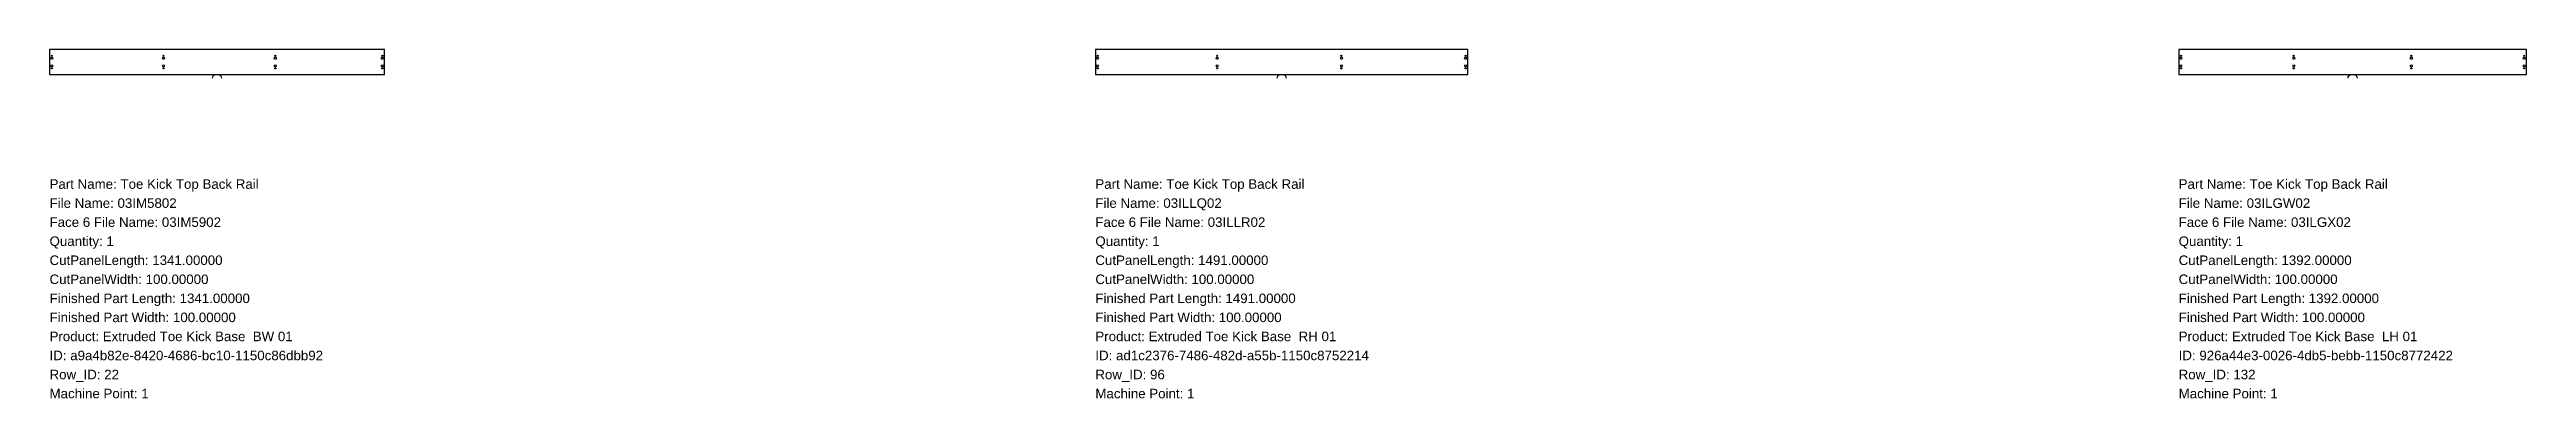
# Model space of a CAD drawing. Header units: inches. Extents: x 0 to 200771, y -1296 to 641.
# Drawn here: x 178099 to 188013, y -1296 to 100 of the extents above; entities that cross this region are included whole.
import ezdxf

# ---------------------------------------------------------------- set-up
doc = ezdxf.new("R2010")
doc.units = ezdxf.units.IN
doc.header["$MEASUREMENT"] = 0
for name, color, linetype in [('BORDER_Z18P0RT1001', 7, 'Continuous'), ('NESTTEXT', 1, 'Continuous'), ('VBORE_Z12P0', 3, 'Continuous'), ('VBORE_Z18P0', 3, 'Continuous')]:
    doc.layers.add(name, color=color, linetype=linetype)
doc.styles.get("Standard").update_dxf_attribs({"font": 'arial.ttf'})

msp = doc.modelspace()

# ---------------------------------------------------------------- texts
at = {"layer": 'NESTTEXT', "color": 1}
for s, p in [('Part Name: Toe Kick Top Back Rail', (178099.4, -457.2)), ('File Name: 03IM5802', (178099.4, -533.4)), ('Part Name: Toe Kick Top Back Rail', (182285.2, -457.2)), ('File Name: 03ILLQ02', (182285.2, -533.4)), ('Part Name: Toe Kick Top Back Rail', (186621, -457.2)), ('File Name: 03ILGW02', (186621, -533.4)), ('Face 6 File Name: 03IM5902', (178099.4, -609.6)), ('Face 6 File Name: 03ILLR02', (182285.2, -609.6)), ('Face 6 File Name: 03ILGX02', (186621, -609.6)), ('Quantity: 1', (178099.4, -685.8)), ('Quantity: 1', (182285.2, -685.8)), ('Quantity: 1', (186621, -685.8)), ('CutPanelLength: 1341.00000', (178099.4, -762)), ('CutPanelLength: 1491.00000', (182285.2, -762)), ('CutPanelLength: 1392.00000', (186621, -762)), ('CutPanelWidth: 100.00000', (178099.4, -838.2)), ('Finished Part Length: 1341.00000', (178099.4, -914.4)), ('CutPanelWidth: 100.00000', (182285.2, -838.2)), ('Finished Part Length: 1491.00000', (182285.2, -914.4)), ('CutPanelWidth: 100.00000', (186621, -838.2)), ('Finished Part Length: 1392.00000', (186621, -914.4)), ('Finished Part Width: 100.00000', (178099.4, -990.6)), ('Finished Part Width: 100.00000', (182285.2, -990.6)), ('Finished Part Width: 100.00000', (186621, -990.6)), ('Product: Extruded Toe Kick Base  BW 01', (178099.4, -1066.8)), ('Product: Extruded Toe Kick Base  RH 01', (182285.2, -1066.8)), ('Product: Extruded Toe Kick Base  LH 01', (186621, -1066.8)), ('Row_ID: 22', (178099.4, -1219.2)), ('ID: a9a4b82e-8420-4686-bc10-1150c86dbb92', (178099.4, -1143)), ('Row_ID: 96', (182285.2, -1219.2)), ('ID: ad1c2376-7486-482d-a55b-1150c8752214', (182285.2, -1143)), ('Row_ID: 132', (186621, -1219.2)), ('ID: 926a44e3-0026-4db5-bebb-1150c8772422', (186621, -1143)), ('Machine Point: 1', (178099.4, -1295.4)), ('Machine Point: 1', (182285.2, -1295.4)), ('Machine Point: 1', (186621, -1295.4))]:
    msp.add_text(s, height=38.1, dxfattribs=at).set_placement(p)

# ---------------------------------------------------------------- linework, layer by layer
at = {"layer": 'BORDER_Z18P0RT1001', "color": 2}
for points in [[(178751.725, -15, -0.41421356), (178766.725, 0), (179440.4, 0), (179440.4, 100), (178099.4, 100), (178099.4, 0), (178773.075, 0, -0.41421356), (178788.075, -15)], [(183012.525, -15, -0.41421356), (183027.525, 0), (183776.2, 0), (183776.2, 100), (182285.2, 100), (182285.2, 0), (183033.875, 0, -0.41421356), (183048.875, -15)], [(187298.825, -15, -0.41421356), (187313.825, 0), (188013, 0), (188013, 100), (186621, 100), (186621, 0), (187320.175, 0, -0.41421356), (187335.175, -15)]]:
    msp.add_lwpolyline(points, format="xyb", dxfattribs=at)
at = {"layer": 'VBORE_Z12P0', "color": 3}
for centre in [(178108.4, 65), (178108.4, 35), (178555.733, 65), (178555.733, 35), (179003.067, 65), (179003.067, 35), (179431.4, 65), (179431.4, 35), (182294.2, 65), (182294.2, 35), (182772.533, 65), (182772.533, 35), (183269.867, 65), (183269.867, 35), (183767.2, 65), (183767.2, 35), (186630, 65), (186630, 35), (187081.667, 65), (187081.667, 35), (187552.333, 65), (187552.333, 35), (188004, 65), (188004, 35)]:
    msp.add_circle(centre, 4, dxfattribs=at)
at = {"layer": 'VBORE_Z18P0', "color": 3}
for centre in [(178108.4, 75), (178108.4, 25), (178555.733, 75), (178555.733, 25), (179003.067, 75), (179003.067, 25), (179431.4, 75), (179431.4, 25), (182294.2, 75), (182294.2, 25), (182772.533, 75), (182772.533, 25), (183269.867, 75), (183269.867, 25), (183767.2, 75), (183767.2, 25), (186630, 75), (186630, 25), (187081.667, 75), (187081.667, 25), (187552.333, 75), (187552.333, 25), (188004, 75), (188004, 25)]:
    msp.add_circle(centre, 2.5, dxfattribs=at)

msp.set_redraw_order([(e.dxf.handle, doc.entitydb.next_handle()) for e in msp.query("TEXT MTEXT ATTDEF DIMENSION ARC_DIMENSION")])  # texts and dimensions are drawn at this point

doc.saveas('drawing.dxf')
